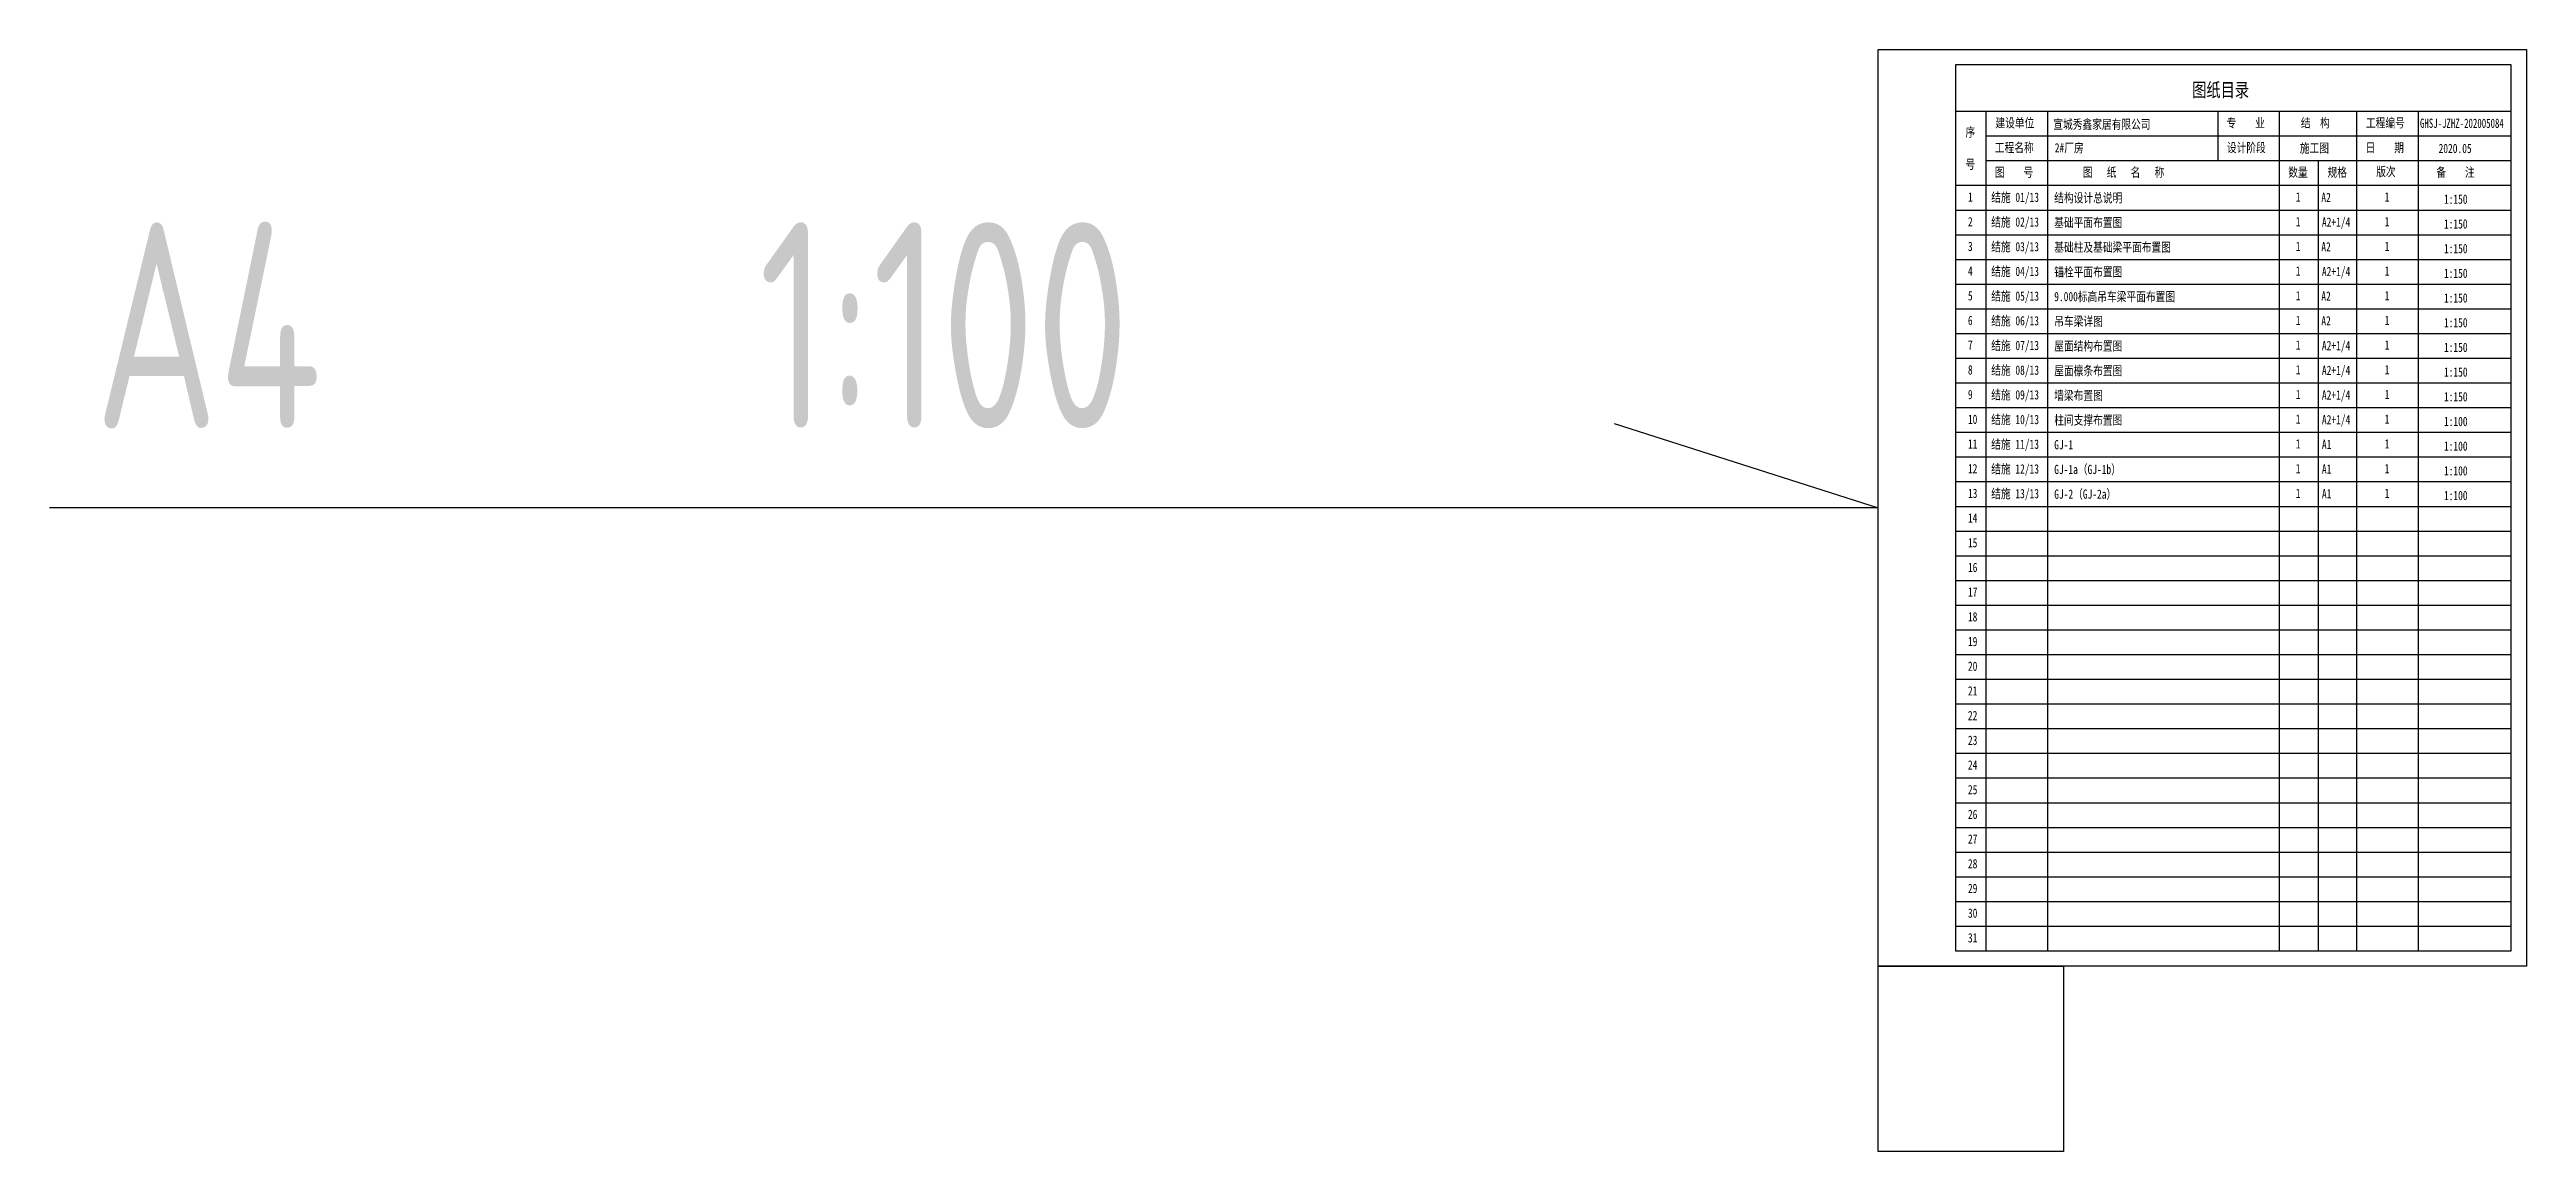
# Model space of a CAD drawing. Extents: x 9752569 to 9923256, y 1590558 to 2510207.
# Drawn here: x 9752569 to 9832805, y 2474507 to 2510207 of the extents above; entities that cross this region are included whole.
import ezdxf
from ezdxf.enums import TextEntityAlignment as Align

# ---------------------------------------------------------------- set-up
doc = ezdxf.new("R2010")
doc.units = 0
doc.header["$LTSCALE"] = 1000
doc.header["$MEASUREMENT"] = 0
doc.layers.add('PUB_TITLE', color=4, linetype='CONTINUOUS')
doc.layers.add('图签栏', color=4, linetype='CONTINUOUS')
doc.styles.add('TSSD_REIN', font='atssdeng.shx', dxfattribs={"width": 0.7, "bigfont": 'atssdchn.shx'})
doc.styles.add('图签黑体', font='simhei.ttf', dxfattribs={"width": 0.75})

msp = doc.modelspace()

# ---------------------------------------------------------------- texts
at = {"layer": 'PUB_TITLE', "color": 6, "style": 'TSSD_REIN', "width": 0.7}
msp.add_text('A4     1:100', height=6666.667, dxfattribs=at).set_placement((9754029.5, 2497942.5))
at = {"layer": '图签栏', "color": 0, "style": '图签黑体', "width": 0.75}
for s, height, p in [('图纸目录', 450, (9821978, 2508673.5)), ('建设单位', 300, (9815602, 2507681.8)), ('专    业', 300, (9823089.4, 2507681.8)), ('结  构', 300, (9825497.2, 2507681.8)), ('工程编号', 300, (9827605.3, 2507681.8)), ('工程名称', 300, (9815583.4, 2506881.8)), ('设计阶段', 300, (9823101.9, 2506881.8)), ('施工图', 300, (9825463.7, 2506866.2)), ('日    期', 300, (9827593, 2506881.8)), ('图    号', 300, (9815585.5, 2506081.8)), ('图   纸   名   称', 300, (9818434.6, 2506081.8)), ('数量', 300, (9825088.9, 2506081.8)), ('规格', 300, (9826359.6, 2506081.8)), ('版次', 300, (9827937.1, 2506101.3)), ('备    注', 300, (9829886.6, 2506081.8))]:
    msp.add_text(s, height=height, dxfattribs=at).set_placement(p)
for s, p in [('序', (9814790.5, 2507538.2)), ('号', (9814790.5, 2506486.6))]:
    msp.add_text(s, height=300, dxfattribs=at).set_placement(p, align=Align.MIDDLE)
at = {"layer": '图签栏', "color": 6, "style": '图签黑体'}
for s, width, p in [('宣城秀鑫家居有限公司', 0.75, (9817478.1, 2507636.2)), ('GHSJ-JZHZ-202005084', 0.7, (9829356.5, 2507668.6)), ('2#厂房', 0.75, (9817525.4, 2506873.8)), ('1', 0.75, (9814712.5, 2505279)), ('结施 01/13', 0.75, (9815466.5, 2505270.4)), ('结构设计总说明', 0.75, (9817507.5, 2505253.5)), ('1', 0.75, (9825334.5, 2505281.8)), ('A2', 0.75, (9826160.7, 2505268.2)), ('1', 0.75, (9828210.4, 2505281.8)), ('1:150', 0.75, (9830132.2, 2505208.7)), ('2', 0.75, (9814712.5, 2504479)), ('结施 02/13', 0.75, (9815466.5, 2504470.4)), ('基础平面布置图', 0.75, (9817507.5, 2504453.6)), ('1', 0.75, (9825334.5, 2504481.9)), ('A2+1/4', 0.75, (9826179.3, 2504465.4)), ('1', 0.75, (9828210.4, 2504481.8)), ('1:150', 0.75, (9830132.2, 2504408.7)), ('3', 0.75, (9814712.5, 2503679.1)), ('结施 03/13', 0.75, (9815466.5, 2503670.4)), ('基础柱及基础梁平面布置图', 0.75, (9817507.5, 2503653.6)), ('1', 0.75, (9825334.5, 2503681.9)), ('A2', 0.75, (9826160.7, 2503668.2)), ('1', 0.75, (9828210.4, 2503681.9)), ('1:150', 0.75, (9830132.2, 2503608.7)), ('4', 0.75, (9814712.5, 2502879.1)), ('结施 04/13', 0.75, (9815466.5, 2502870.5)), ('锚栓平面布置图', 0.75, (9817507.5, 2502853.6)), ('1', 0.75, (9825334.5, 2502881.9)), ('A2+1/4', 0.75, (9826179.3, 2502865.4)), ('1', 0.75, (9828210.4, 2502881.9)), ('1:150', 0.75, (9830132.2, 2502808.7)), ('5', 0.75, (9814712.5, 2502079.1)), ('结施 05/13', 0.75, (9815466.5, 2502070.5)), ('9.000标高吊车梁平面布置图', 0.75, (9817507.5, 2502053.6)), ('1', 0.75, (9825334.5, 2502081.9)), ('A2', 0.75, (9826160.7, 2502068.2)), ('1', 0.75, (9828210.4, 2502081.9)), ('1:150', 0.75, (9830132.2, 2502008.7)), ('6', 0.75, (9814712.5, 2501279.1)), ('结施 06/13', 0.75, (9815466.5, 2501270.5)), ('吊车梁详图', 0.75, (9817507.5, 2501253.6)), ('1', 0.75, (9825334.5, 2501281.9)), ('A2', 0.75, (9826160.7, 2501268.3)), ('1', 0.75, (9828210.4, 2501281.9)), ('1:150', 0.75, (9830132.2, 2501208.8)), ('7', 0.75, (9814712.5, 2500479.1)), ('结施 07/13', 0.75, (9815466.5, 2500470.5)), ('屋面结构布置图', 0.75, (9817507.5, 2500453.6)), ('1', 0.75, (9825334.5, 2500481.9)), ('1', 0.75, (9825334.5, 2500481.9)), ('A2+1/4', 0.75, (9826179.3, 2500465.4)), ('1', 0.75, (9828210.4, 2500481.9)), ('1', 0.75, (9828210.4, 2500481.9)), ('1:150', 0.75, (9830132.2, 2500408.8)), ('8', 0.75, (9814712.5, 2499679.1)), ('结施 08/13', 0.75, (9815466.5, 2499670.5)), ('屋面檩条布置图', 0.75, (9817507.5, 2499653.6)), ('1', 0.75, (9825334.5, 2499681.9)), ('A2+1/4', 0.75, (9826179.3, 2499665.5)), ('1', 0.75, (9828210.4, 2499681.9)), ('1:150', 0.75, (9830132.2, 2499608.8)), ('9', 0.75, (9814712.5, 2498879.1)), ('结施 09/13', 0.75, (9815466.5, 2498870.5)), ('墙梁布置图', 0.75, (9817507.5, 2498853.7)), ('1', 0.75, (9825334.5, 2498882)), ('A2+1/4', 0.75, (9826179.3, 2498865.5)), ('1', 0.75, (9828210.4, 2498881.9)), ('1:150', 0.75, (9830132.2, 2498808.8)), ('10', 0.75, (9814712.5, 2498079.2)), ('结施 10/13', 0.75, (9815466.5, 2498070.5)), ('柱间支撑布置图', 0.75, (9817507.5, 2498053.7)), ('1', 0.75, (9825334.5, 2498082)), ('A2+1/4', 0.75, (9826179.3, 2498065.5)), ('1', 0.75, (9828210.4, 2498082)), ('1:100', 0.75, (9830132.2, 2498008.8)), ('11', 0.75, (9814712.5, 2497279.2)), ('结施 11/13', 0.75, (9815466.5, 2497270.6)), ('GJ-1', 0.75, (9817507.5, 2497253.7)), ('1', 0.75, (9825334.5, 2497282)), ('A1', 0.75, (9826179.3, 2497265.5)), ('1', 0.75, (9828210.4, 2497282)), ('1:100', 0.75, (9830132.2, 2497208.8)), ('12', 0.75, (9814712.5, 2496479.2)), ('结施 12/13', 0.75, (9815466.5, 2496470.6)), ('GJ-1a（GJ-1b）', 0.75, (9817507.5, 2496453.7)), ('1', 0.75, (9825334.5, 2496482)), ('A1', 0.75, (9826179.3, 2496465.5)), ('1', 0.75, (9828210.4, 2496482)), ('1:100', 0.75, (9830132.2, 2496408.8)), ('13', 0.75, (9814712.5, 2495679.2)), ('结施 13/13', 0.75, (9815466.5, 2495670.6)), ('GJ-2（GJ-2a）', 0.75, (9817507.5, 2495653.7)), ('1', 0.75, (9825334.5, 2495682)), ('A1', 0.75, (9826179.3, 2495665.5)), ('1', 0.75, (9828210.4, 2495682)), ('1:100', 0.75, (9830132.2, 2495608.9)), ('14', 0.75, (9814712.5, 2494879.2)), ('15', 0.75, (9814712.5, 2494079.2)), ('16', 0.75, (9814712.5, 2493279.2)), ('17', 0.75, (9814712.5, 2492479.3)), ('18', 0.75, (9814712.5, 2491679.3)), ('19', 0.75, (9814712.5, 2490879.3)), ('20', 0.75, (9814712.5, 2490079.3)), ('21', 0.75, (9814712.5, 2489279.3)), ('22', 0.75, (9814712.5, 2488479.3)), ('23', 0.75, (9814712.5, 2487679.3)), ('24', 0.75, (9814712.5, 2486879.4)), ('25', 0.75, (9814712.5, 2486079.4)), ('26', 0.75, (9814712.5, 2485279.4)), ('27', 0.75, (9814712.5, 2484479.4)), ('28', 0.75, (9814712.5, 2483679.4)), ('29', 0.75, (9814712.5, 2482879.4)), ('30', 0.75, (9814712.5, 2482079.4)), ('31', 0.75, (9814712.5, 2481279.5))]:
    msp.add_text(s, height=300, dxfattribs=dict(at, width=width)).set_placement(p)
at = {"layer": '图签栏', "color": 6, "style": '图签黑体', "width": 0.75}
msp.add_text('2020.05', height=300, dxfattribs=at).set_placement((9830493.9, 2507000.1), align=Align.MIDDLE)

# ---------------------------------------------------------------- linework, layer by layer
at = {"layer": 'PUB_TITLE', "color": 4}
for p, q in [((9811805.5, 2510206.8), (9832805.2, 2510206.8)), ((9832805.2, 2510206.8), (9832805.2, 2480507.3)), ((9832305.2, 2509706.8), (9814305.5, 2509706.8)), ((9814305.5, 2509706.8), (9814305.5, 2481007.3)), ((9832305.2, 2481007.3), (9832305.2, 2509706.8)), ((9815305.5, 2481007.3), (9815305.5, 2508206.8)), ((9817305.4, 2481007.3), (9817305.4, 2508206.8)), ((9822805.3, 2508206.8), (9822805.3, 2506606.8)), ((9824805.3, 2481007.3), (9824805.3, 2508206.8)), ((9827305.3, 2481007.3), (9827305.3, 2508206.8)), ((9829305.2, 2481007.3), (9829305.2, 2508206.8)), ((9815305.5, 2507406.8), (9832305.2, 2507406.8)), ((9815305.5, 2506606.8), (9832305.2, 2506606.8)), ((9826055.3, 2506606.8), (9826055.3, 2481007.3)), ((9814305.5, 2505006.9), (9832305.2, 2505006.9)), ((9814305.5, 2504206.9), (9832305.2, 2504206.9)), ((9814305.5, 2504206.9), (9832305.2, 2504206.9)), ((9814305.5, 2503406.9), (9832305.2, 2503406.9)), ((9814305.5, 2503406.9), (9832305.2, 2503406.9)), ((9814305.5, 2502606.9), (9832305.2, 2502606.9)), ((9814305.5, 2501806.9), (9832305.2, 2501806.9)), ((9814305.5, 2501806.9), (9832305.2, 2501806.9)), ((9814305.5, 2501006.9), (9832305.2, 2501006.9)), ((9814305.5, 2500206.9), (9832305.2, 2500206.9)), ((9814305.5, 2499407), (9832305.2, 2499407)), ((9814305.5, 2498607), (9832305.2, 2498607)), ((9814305.5, 2497807), (9832305.2, 2497807)), ((9814305.5, 2497007), (9832305.2, 2497007)), ((9814305.5, 2496207), (9832305.2, 2496207)), ((9814305.5, 2495407), (9832305.2, 2495407)), ((9814305.5, 2494607), (9832305.2, 2494607)), ((9814305.5, 2493807.1), (9832305.2, 2493807.1)), ((9814305.5, 2493007.1), (9832305.2, 2493007.1)), ((9814305.5, 2492207.1), (9832305.2, 2492207.1)), ((9814305.5, 2491407.1), (9832305.2, 2491407.1)), ((9814305.5, 2490607.1), (9832305.2, 2490607.1)), ((9814305.5, 2489807.1), (9832305.2, 2489807.1)), ((9814305.5, 2489007.1), (9832305.2, 2489007.1)), ((9814305.5, 2488207.2), (9832305.2, 2488207.2)), ((9814305.5, 2487407.2), (9832305.2, 2487407.2)), ((9814305.5, 2486607.2), (9832305.2, 2486607.2)), ((9814305.5, 2485807.2), (9832305.2, 2485807.2)), ((9814305.5, 2485007.2), (9832305.2, 2485007.2)), ((9814305.5, 2484207.2), (9832305.2, 2484207.2)), ((9814305.5, 2483407.2), (9832305.2, 2483407.2)), ((9814305.5, 2482607.2), (9832305.2, 2482607.2)), ((9814305.5, 2481807.3), (9832305.2, 2481807.3)), ((9814305.5, 2481007.3), (9832305.2, 2481007.3)), ((9832805.2, 2480507.3), (9811805.5, 2480507.3))]:
    msp.add_line(p, q, dxfattribs=at)
msp.add_lwpolyline([(9811805.5, 2510206.8), (9832805.2, 2510206.8), (9832805.2, 2480507.3), (9811805.5, 2480507.3)], close=True, dxfattribs=at)
at = {"layer": 'PUB_TITLE', "color": 4, "const_width": 40}
for points in [[(9814305.5, 2508206.8), (9832305.2, 2508206.8)], [(9814305.5, 2505806.8), (9832305.2, 2505806.8)]]:
    msp.add_lwpolyline(points, dxfattribs=at)
at = {"layer": 'PUB_TITLE', "color": 6}
msp.add_lwpolyline([(9803252.5, 2498089.7), (9811805.5, 2495357), (9752568.9, 2495357)], dxfattribs=at)
msp.add_lwpolyline([(9811805.5, 2480507.3), (9817805.5, 2480507.3), (9817805.5, 2474507.3), (9811805.5, 2474507.3)], close=True, dxfattribs=at)

msp.set_redraw_order([(e.dxf.handle, doc.entitydb.next_handle()) for e in msp.query("TEXT MTEXT ATTDEF DIMENSION ARC_DIMENSION")])  # texts and dimensions are drawn at this point

doc.saveas('drawing.dxf')
